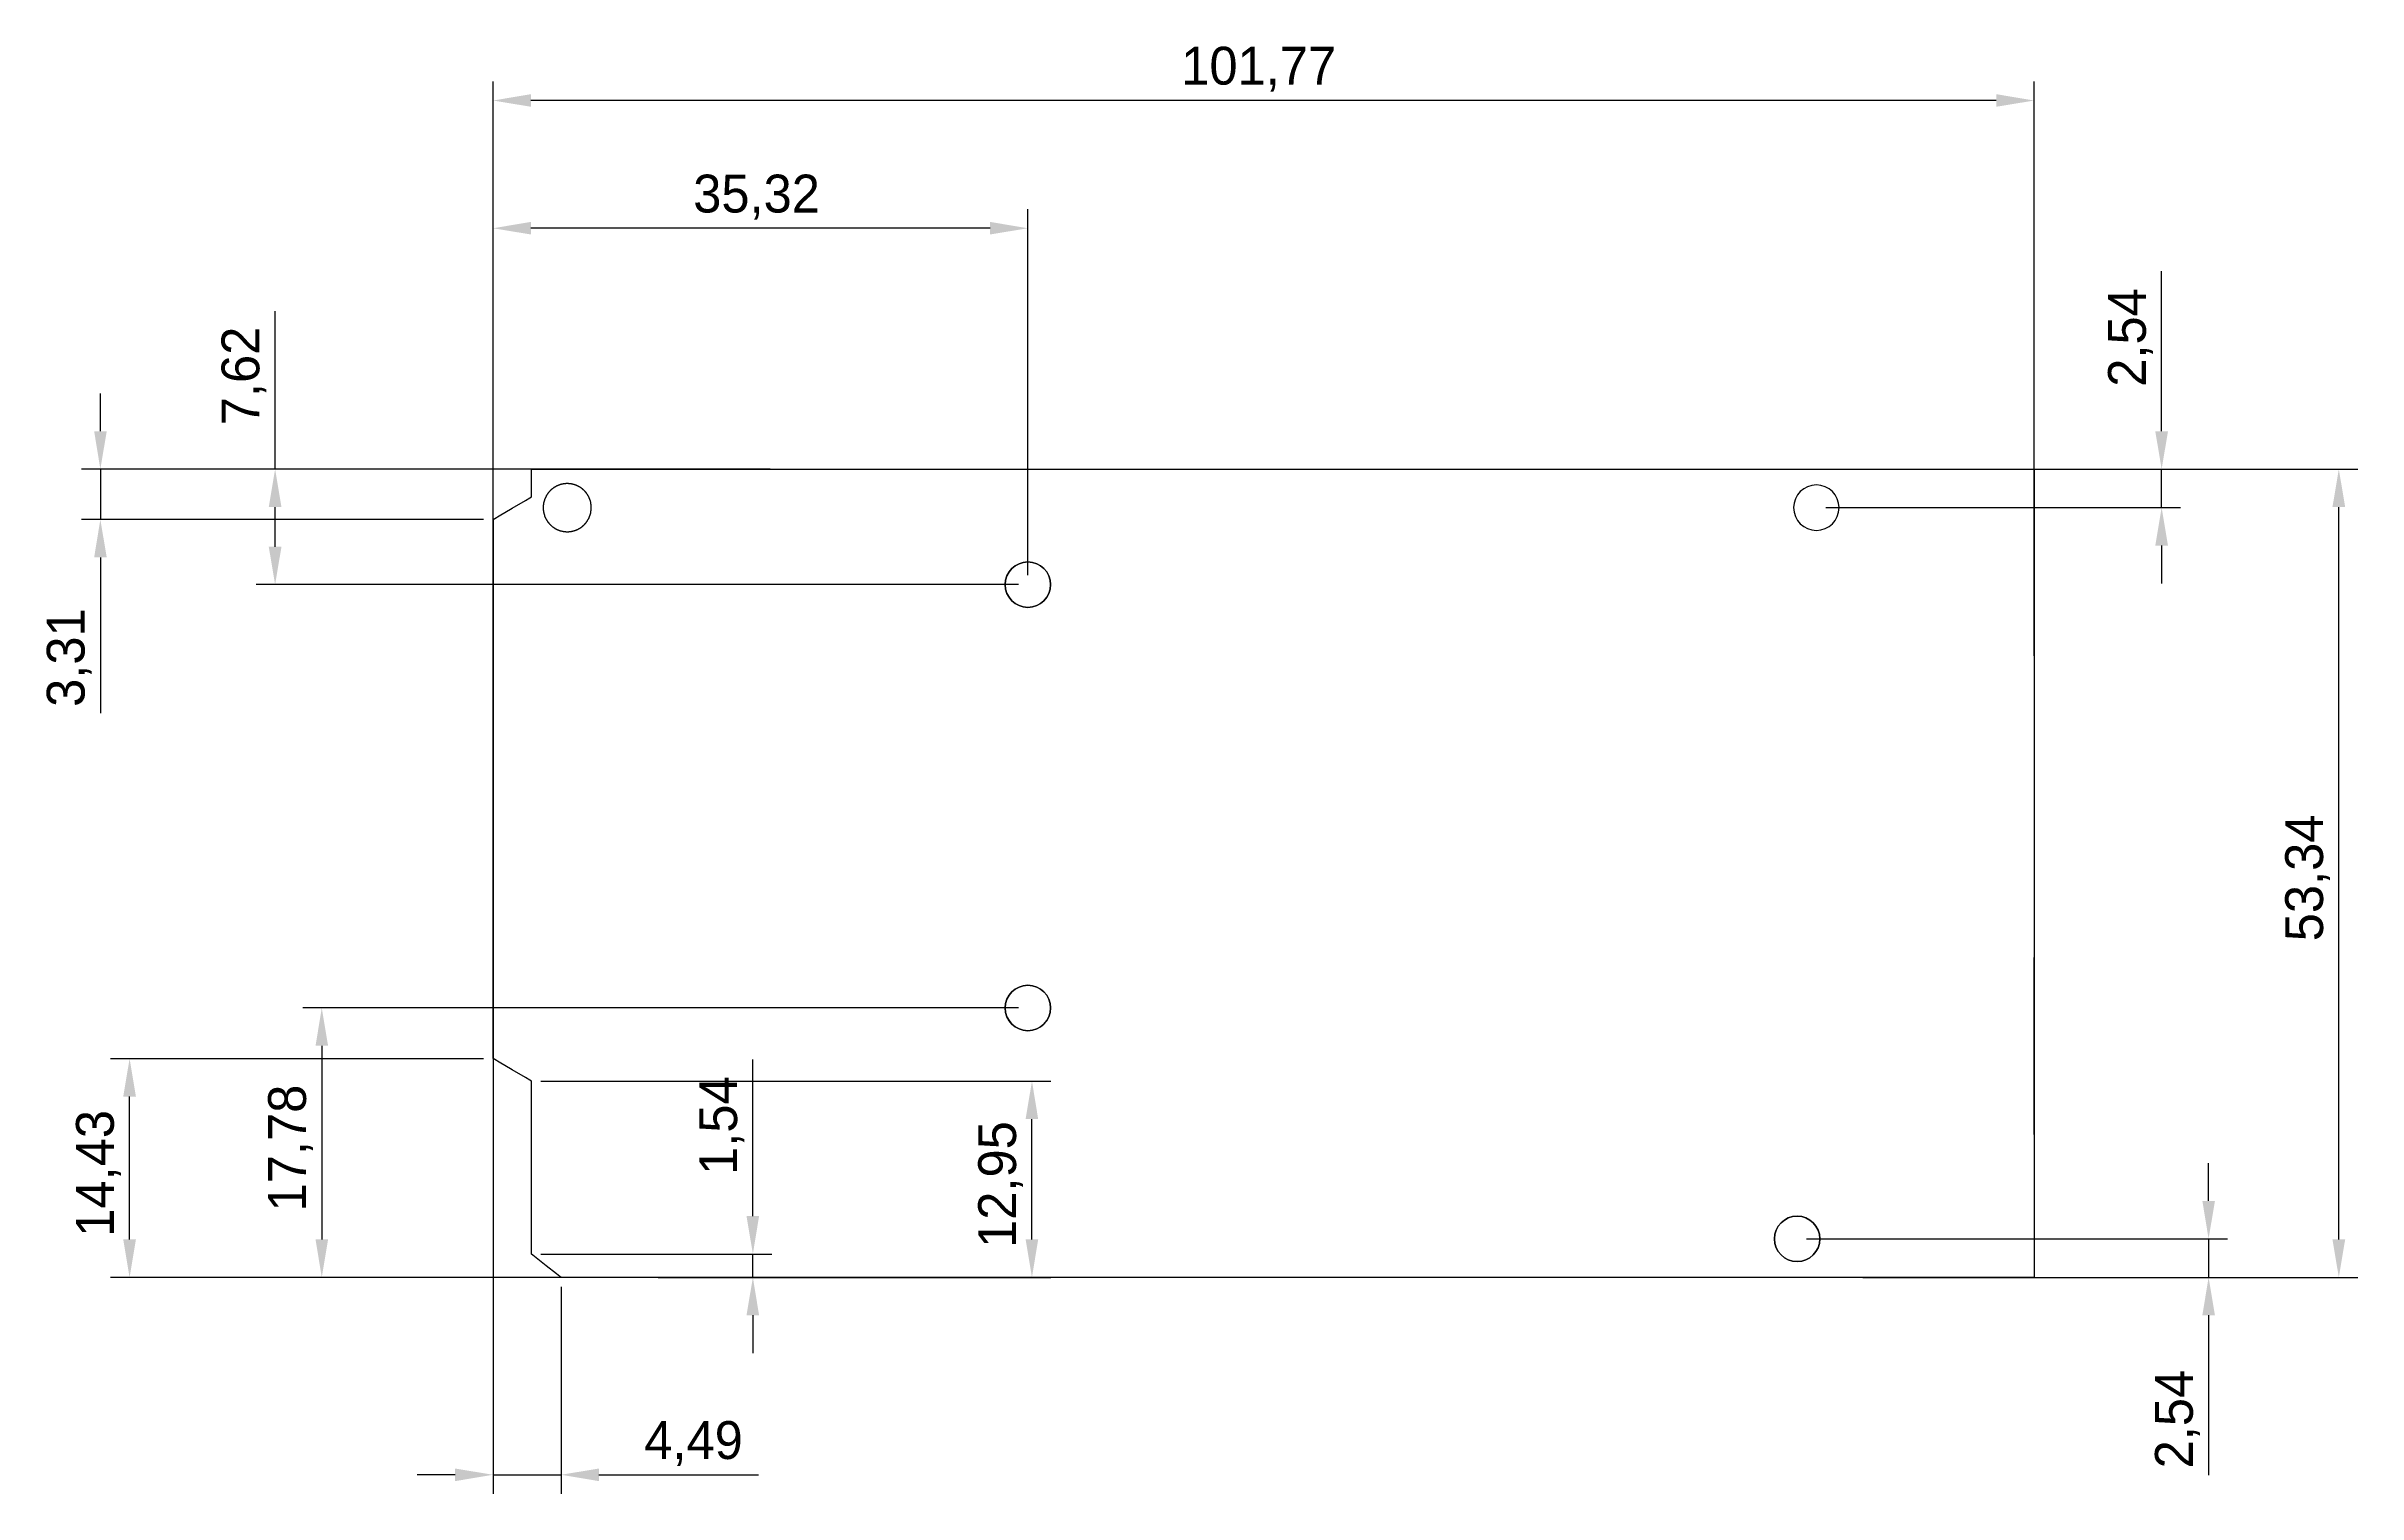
# Model space of a CAD drawing. Extents: x 1149 to 2391, y 365 to 532.
# Drawn here: x 1568.6 to 1721.2, y 436.7 to 532.3 of the extents above; entities that cross this region are included whole.
import ezdxf

# ---------------------------------------------------------------- set-up
doc = ezdxf.new("R2010")
doc.units = 0
doc.layers.get('0').update_dxf_attribs({"linetype": 'CONTINUOUS'})
doc.layers.get('DEFPOINTS').update_dxf_attribs({"linetype": 'CONTINUOUS'})
doc.dimstyles.get("Standard").update_dxf_attribs({"dimtxt": 0.18, "dimasz": 0.18, "dimexe": 0.18, "dimexo": 0.0625, "dimgap": 0.09, "dimtad": 0, "dimtih": 1, "dimtoh": 1, "dimzin": 0, "dimcen": 0.09, "dimazin": 3, "dimtfac": 1, "dimtofl": 0, "dimtmove": 0, "dimatfit": 3})

# ---------------------------------------------------------------- blocks, each defined once
blk = doc.blocks.new('*U30')
for start, end in [(0, 180), (180, 0)]:
    blk.add_arc((1685.48, 501.83), 1.5, start, end)
blk = doc.blocks.new('*U31')
for start, end in [(0, 180), (180, 0)]:
    blk.add_arc((1684.21, 453.57), 1.5, start, end)
blk = doc.blocks.new('*U32')
for start, end in [(0, 180), (180, 0)]:
    blk.add_arc((1633.41, 468.81), 1.5, start, end)
blk = doc.blocks.new('*U33')
for start, end in [(0, 180), (180, 0)]:
    blk.add_arc((1633.41, 496.75), 1.5, start, end)
blk = doc.blocks.new('*U34')
for start, end in [(0, 180), (180, 0)]:
    blk.add_arc((1633.41, 496.75), 1.5, start, end)
blk = doc.blocks.new('*U35')
for start, end in [(0, 180), (180, 0)]:
    blk.add_arc((1633.41, 468.81), 1.5, start, end)
blk = doc.blocks.new('*U36')
for start, end in [(0, 180), (180, 0)]:
    blk.add_arc((1685.48, 501.83), 1.5, start, end)
blk = doc.blocks.new('*U37')
for start, end in [(0, 180), (180, 0)]:
    blk.add_arc((1684.21, 453.57), 1.5, start, end)
blk = doc.blocks.new('*U3')
at = {"color": 0}
blk.add_text('53,34', height=2.5, rotation=90, dxfattribs=at).set_placement((1718.94, 473.21))
blk = doc.blocks.new('*D2')
at = {"color": 0}
for p, q in [((1700.48, 504.37), (1721.23, 504.37)), ((1719.98, 453.53), (1719.98, 501.87)), ((1700.48, 451.03), (1721.23, 451.03))]:
    blk.add_line(p, q, dxfattribs=at)
for points in [[(1719.56, 501.87), (1720.4, 501.87), (1719.98, 504.37)], [(1719.56, 453.53), (1720.4, 453.53), (1719.98, 451.03)]]:
    blk.add_solid(points, dxfattribs=at)
at = {"layer": 'DEFPOINTS', "color": 0}
for p in [(1699.86, 504.37), (1719.98, 504.37), (1699.86, 451.03)]:
    blk.add_point(p, dxfattribs=at)
blk.add_blockref('*U3', (0, 0))
blk = doc.blocks.new('*U5')
at = {"color": 0}
blk.add_text('101,77', height=2.5, dxfattribs=at).set_placement((1643.54, 529.75))
blk = doc.blocks.new('*D4')
at = {"color": 0}
for p, q in [((1598.09, 487.17), (1598.09, 529.95)), ((1699.86, 497.2), (1699.86, 529.95)), ((1697.36, 528.7), (1600.59, 528.7))]:
    blk.add_line(p, q, dxfattribs=at)
for points in [[(1600.59, 529.12), (1600.59, 528.29), (1598.09, 528.7)], [(1697.36, 529.12), (1697.36, 528.29), (1699.86, 528.7)]]:
    blk.add_solid(points, dxfattribs=at)
at = {"layer": 'DEFPOINTS', "color": 0}
for p in [(1598.09, 528.7), (1699.86, 496.57), (1598.09, 486.55)]:
    blk.add_point(p, dxfattribs=at)
blk.add_blockref('*U5', (0, 0))
blk = doc.blocks.new('*U7')
at = {"color": 0}
blk.add_text('35,32', height=2.5, dxfattribs=at).set_placement((1611.31, 521.31))
blk = doc.blocks.new('*D6')
at = {"color": 0}
for p, q in [((1598.09, 494.96), (1598.09, 521.52)), ((1633.41, 497.38), (1633.41, 521.52)), ((1630.91, 520.27), (1600.59, 520.27))]:
    blk.add_line(p, q, dxfattribs=at)
for points in [[(1600.59, 520.69), (1600.59, 519.86), (1598.09, 520.27)], [(1630.91, 520.69), (1630.91, 519.86), (1633.41, 520.27)]]:
    blk.add_solid(points, dxfattribs=at)
at = {"layer": 'DEFPOINTS', "color": 0}
for p in [(1598.09, 520.27), (1633.41, 496.75), (1598.09, 494.33)]:
    blk.add_point(p, dxfattribs=at)
blk.add_blockref('*U7', (0, 0))
blk = doc.blocks.new('*U9')
at = {"color": 0}
blk.add_text('7,62', height=2.5, rotation=90, dxfattribs=at).set_placement((1582.66, 507.27))
blk = doc.blocks.new('*D8')
at = {"color": 0}
for p, q in [((1583.7, 504.37), (1583.7, 514.79)), ((1616.4, 504.37), (1582.45, 504.37)), ((1583.7, 499.25), (1583.7, 501.87)), ((1632.79, 496.75), (1582.45, 496.75))]:
    blk.add_line(p, q, dxfattribs=at)
for points in [[(1583.28, 501.87), (1584.12, 501.87), (1583.7, 504.37)], [(1583.28, 499.25), (1584.12, 499.25), (1583.7, 496.75)]]:
    blk.add_solid(points, dxfattribs=at)
at = {"layer": 'DEFPOINTS', "color": 0}
for p in [(1583.7, 504.37), (1617.02, 504.37), (1633.41, 496.75)]:
    blk.add_point(p, dxfattribs=at)
blk.add_blockref('*U9', (0, 0))
blk = doc.blocks.new('*U11')
at = {"color": 0}
blk.add_text('17,78', height=2.5, rotation=90, dxfattribs=at).set_placement((1585.74, 455.38))
blk = doc.blocks.new('*D10')
at = {"color": 0}
for p, q in [((1632.79, 468.81), (1585.53, 468.81)), ((1586.78, 466.31), (1586.78, 453.53)), ((1632.79, 451.03), (1585.53, 451.03))]:
    blk.add_line(p, q, dxfattribs=at)
for points in [[(1586.37, 466.31), (1587.2, 466.31), (1586.78, 468.81)], [(1586.37, 453.53), (1587.2, 453.53), (1586.78, 451.03)]]:
    blk.add_solid(points, dxfattribs=at)
at = {"layer": 'DEFPOINTS', "color": 0}
for p in [(1633.41, 468.81), (1586.78, 451.03), (1633.41, 451.03)]:
    blk.add_point(p, dxfattribs=at)
blk.add_blockref('*U11', (0, 0))
blk = doc.blocks.new('*U13')
at = {"color": 0}
blk.add_text('2,54', height=2.5, rotation=90, dxfattribs=at).set_placement((1707.24, 509.81))
blk = doc.blocks.new('*D12')
at = {"color": 0}
for p, q in [((1708.28, 506.87), (1708.28, 517.43)), ((1685.83, 504.37), (1709.53, 504.37)), ((1708.28, 501.83), (1708.28, 504.37)), ((1686.1, 501.83), (1709.53, 501.83)), ((1708.28, 499.33), (1708.28, 496.83))]:
    blk.add_line(p, q, dxfattribs=at)
for points in [[(1707.86, 506.87), (1708.7, 506.87), (1708.28, 504.37)], [(1707.86, 499.33), (1708.7, 499.33), (1708.28, 501.83)]]:
    blk.add_solid(points, dxfattribs=at)
at = {"layer": 'DEFPOINTS', "color": 0}
for p in [(1685.21, 504.37), (1708.28, 504.37), (1685.48, 501.83)]:
    blk.add_point(p, dxfattribs=at)
blk.add_blockref('*U13', (0, 0))
blk = doc.blocks.new('*U15')
at = {"color": 0}
blk.add_text('2,54', height=2.5, rotation=90, dxfattribs=at).set_placement((1710.34, 438.42))
blk = doc.blocks.new('*D14')
at = {"color": 0}
for p, q in [((1711.38, 456.07), (1711.38, 458.57)), ((1684.83, 453.57), (1712.63, 453.57)), ((1711.38, 453.57), (1711.38, 451.03)), ((1688.55, 451.03), (1712.63, 451.03)), ((1711.38, 448.53), (1711.38, 437.97))]:
    blk.add_line(p, q, dxfattribs=at)
for points in [[(1710.97, 456.07), (1711.8, 456.07), (1711.38, 453.57)], [(1710.97, 448.53), (1711.8, 448.53), (1711.38, 451.03)]]:
    blk.add_solid(points, dxfattribs=at)
at = {"layer": 'DEFPOINTS', "color": 0}
for p in [(1684.21, 453.57), (1687.93, 451.03), (1711.38, 451.03)]:
    blk.add_point(p, dxfattribs=at)
blk.add_blockref('*U15', (0, 0))
blk = doc.blocks.new('*U17')
at = {"color": 0}
blk.add_text('14,43', height=2.5, rotation=90, dxfattribs=at).set_placement((1573.05, 453.71))
blk = doc.blocks.new('*D16')
at = {"color": 0}
for p, q in [((1597.46, 465.46), (1572.84, 465.46)), ((1574.09, 453.53), (1574.09, 462.96)), ((1612.37, 451.03), (1572.84, 451.03))]:
    blk.add_line(p, q, dxfattribs=at)
for points in [[(1573.67, 462.96), (1574.51, 462.96), (1574.09, 465.46)], [(1573.67, 453.53), (1574.51, 453.53), (1574.09, 451.03)]]:
    blk.add_solid(points, dxfattribs=at)
at = {"layer": 'DEFPOINTS', "color": 0}
for p in [(1574.09, 465.46), (1598.09, 465.46), (1612.99, 451.03)]:
    blk.add_point(p, dxfattribs=at)
blk.add_blockref('*U17', (0, 0))
blk = doc.blocks.new('*U19')
at = {"color": 0}
blk.add_text('1,54', height=2.5, rotation=90, dxfattribs=at).set_placement((1614.21, 457.79))
blk = doc.blocks.new('*D18')
at = {"color": 0}
for p, q in [((1615.25, 455.07), (1615.25, 465.4)), ((1601.25, 452.57), (1616.5, 452.57)), ((1615.25, 451.03), (1615.25, 452.57)), ((1610.2, 451.03), (1616.5, 451.03)), ((1615.25, 448.53), (1615.25, 446.03))]:
    blk.add_line(p, q, dxfattribs=at)
for points in [[(1614.83, 455.07), (1615.66, 455.07), (1615.25, 452.57)], [(1614.83, 448.53), (1615.66, 448.53), (1615.25, 451.03)]]:
    blk.add_solid(points, dxfattribs=at)
at = {"layer": 'DEFPOINTS', "color": 0}
for p in [(1600.63, 452.57), (1615.25, 452.57), (1609.58, 451.03)]:
    blk.add_point(p, dxfattribs=at)
blk.add_blockref('*U19', (0, 0))
blk = doc.blocks.new('*U21')
at = {"color": 0}
blk.add_text('12,95', height=2.5, rotation=90, dxfattribs=at).set_placement((1632.63, 452.97))
blk = doc.blocks.new('*D20')
at = {"color": 0}
for p, q in [((1601.25, 463.98), (1634.93, 463.98)), ((1633.68, 453.53), (1633.68, 461.48)), ((1609, 451.03), (1634.93, 451.03))]:
    blk.add_line(p, q, dxfattribs=at)
for points in [[(1633.26, 461.48), (1634.09, 461.48), (1633.68, 463.98)], [(1633.26, 453.53), (1634.09, 453.53), (1633.68, 451.03)]]:
    blk.add_solid(points, dxfattribs=at)
at = {"layer": 'DEFPOINTS', "color": 0}
for p in [(1600.63, 463.98), (1633.68, 463.98), (1608.38, 451.03)]:
    blk.add_point(p, dxfattribs=at)
blk.add_blockref('*U21', (0, 0))
blk = doc.blocks.new('*U23')
at = {"color": 0}
blk.add_text('3,31', height=2.5, rotation=90, dxfattribs=at).set_placement((1571.12, 488.68))
blk = doc.blocks.new('*D22')
at = {"color": 0}
for p, q in [((1572.16, 506.87), (1572.16, 509.37)), ((1597.46, 504.37), (1570.91, 504.37)), ((1572.16, 504.37), (1572.16, 501.05)), ((1597.46, 501.05), (1570.91, 501.05)), ((1572.16, 498.55), (1572.16, 488.26))]:
    blk.add_line(p, q, dxfattribs=at)
for points in [[(1571.75, 506.87), (1572.58, 506.87), (1572.16, 504.37)], [(1571.75, 498.55), (1572.58, 498.55), (1572.16, 501.05)]]:
    blk.add_solid(points, dxfattribs=at)
at = {"layer": 'DEFPOINTS', "color": 0}
for p in [(1598.09, 504.37), (1572.16, 501.05), (1598.09, 501.05)]:
    blk.add_point(p, dxfattribs=at)
blk.add_blockref('*U23', (0, 0))
blk = doc.blocks.new('*U25')
at = {"color": 0}
blk.add_text('4,49', height=2.5, dxfattribs=at).set_placement((1608.08, 439.04))
blk = doc.blocks.new('*D24')
at = {"color": 0}
for p, q in [((1598.09, 488.38), (1598.09, 436.75)), ((1602.58, 450.4), (1602.58, 436.75)), ((1595.59, 438), (1593.09, 438)), ((1598.09, 438), (1602.58, 438)), ((1605.08, 438), (1615.62, 438))]:
    blk.add_line(p, q, dxfattribs=at)
for points in [[(1595.59, 438.41), (1595.59, 437.58), (1598.09, 438)], [(1605.08, 438.41), (1605.08, 437.58), (1602.58, 438)]]:
    blk.add_solid(points, dxfattribs=at)
at = {"layer": 'DEFPOINTS', "color": 0}
for p in [(1598.09, 489.01), (1602.58, 451.03), (1602.58, 438)]:
    blk.add_point(p, dxfattribs=at)
blk.add_blockref('*U25', (0, 0))

msp = doc.modelspace()

# ---------------------------------------------------------------- linework, layer by layer
for points in [[(1600.629, 504.369), (1600.647, 504.369), (1600.701, 504.369), (1600.79, 504.369), (1600.914, 504.369), (1601.072, 504.369), (1601.263, 504.369), (1601.487, 504.369), (1601.744, 504.369), (1602.032, 504.369), (1602.351, 504.369), (1602.702, 504.369), (1603.082, 504.369), (1603.492, 504.369), (1603.931, 504.369), (1604.398, 504.369), (1604.893, 504.369), (1605.415, 504.369), (1605.964, 504.369), (1606.539, 504.369), (1607.14, 504.369), (1607.765, 504.369), (1608.415, 504.369), (1609.089, 504.369), (1609.786, 504.369), (1610.506, 504.369), (1611.248, 504.369), (1612.012, 504.369), (1612.796, 504.369), (1613.601, 504.369), (1614.426, 504.369), (1616.133, 504.369), (1617.913, 504.369), (1619.761, 504.369), (1621.673, 504.369), (1623.643, 504.369), (1625.668, 504.369), (1627.743, 504.369), (1629.864, 504.369), (1632.025, 504.369), (1634.223, 504.369), (1636.452, 504.369), (1638.709, 504.369), (1640.988, 504.369), (1645.597, 504.369), (1650.242, 504.369), (1654.888, 504.369), (1659.497, 504.369), (1661.776, 504.369), (1664.033, 504.369), (1666.262, 504.369), (1668.46, 504.369), (1670.621, 504.369), (1672.742, 504.369), (1674.817, 504.369), (1676.842, 504.369), (1678.812, 504.369), (1680.724, 504.369), (1682.572, 504.369), (1684.352, 504.369), (1686.059, 504.369), (1686.884, 504.369), (1687.689, 504.369), (1688.473, 504.369), (1689.237, 504.369), (1689.979, 504.369), (1690.699, 504.369), (1691.396, 504.369), (1692.07, 504.369), (1692.72, 504.369), (1693.345, 504.369), (1693.946, 504.369), (1694.521, 504.369), (1695.07, 504.369), (1695.592, 504.369), (1696.087, 504.369), (1696.554, 504.369), (1696.993, 504.369), (1697.403, 504.369), (1697.783, 504.369), (1698.133, 504.369), (1698.453, 504.369), (1698.741, 504.369), (1698.998, 504.369), (1699.222, 504.369), (1699.413, 504.369), (1699.571, 504.369), (1699.695, 504.369), (1699.784, 504.369), (1699.838, 504.369), (1699.856, 504.369), (1699.856, 504.228), (1699.856, 503.854), (1699.856, 502.718), (1699.856, 501.583), (1699.856, 501.209), (1699.856, 501.067)], [(1600.629, 502.536), (1600.629, 502.822), (1600.629, 503.452), (1600.629, 504.083), (1600.629, 504.369)], [(1598.09, 501.055), (1598.199, 501.118), (1598.487, 501.286), (1599.36, 501.795), (1600.233, 502.304), (1600.52, 502.472), (1600.629, 502.536)], [(1699.856, 492.051), (1699.856, 501.067), (1699.856, 492.075), (1699.856, 492.061), (1699.856, 492.018), (1699.856, 491.948), (1699.856, 491.852), (1699.856, 491.729), (1699.856, 491.583), (1699.856, 491.412), (1699.856, 491.219), (1699.856, 491.004), (1699.856, 490.767), (1699.856, 490.511), (1699.856, 490.235), (1699.856, 489.942), (1699.856, 489.631), (1699.856, 488.96), (1699.856, 488.231), (1699.856, 487.451), (1699.856, 486.627), (1699.856, 485.767), (1699.856, 484.877), (1699.856, 483.966), (1699.856, 482.106), (1699.856, 480.247), (1699.856, 479.335), (1699.856, 478.446), (1699.856, 477.585), (1699.856, 476.761), (1699.856, 475.981), (1699.856, 475.252), (1699.856, 474.582), (1699.856, 474.271), (1699.856, 473.977), (1699.856, 473.701), (1699.856, 473.445), (1699.856, 473.209), (1699.856, 472.994), (1699.856, 472.8), (1699.856, 472.63), (1699.856, 472.483), (1699.856, 472.361), (1699.856, 472.264), (1699.856, 472.194), (1699.856, 472.151), (1699.856, 472.137)], [(1699.856, 460.453), (1699.856, 472.137), (1699.856, 460.478), (1699.856, 460.451), (1699.856, 460.372), (1699.856, 460.245), (1699.856, 460.072), (1699.856, 459.858), (1699.856, 459.606), (1699.856, 459.002), (1699.856, 458.287), (1699.856, 457.489), (1699.856, 455.754), (1699.856, 454.019), (1699.856, 453.221), (1699.856, 452.506), (1699.856, 451.901), (1699.856, 451.649), (1699.856, 451.436), (1699.856, 451.263), (1699.856, 451.136), (1699.856, 451.057), (1699.856, 451.029)], [(1600.629, 452.553), (1600.629, 452.586), (1600.629, 452.682), (1600.629, 452.836), (1600.629, 453.045), (1600.629, 453.303), (1600.629, 453.608), (1600.629, 453.955), (1600.629, 454.339), (1600.629, 454.757), (1600.629, 455.205), (1600.629, 456.17), (1600.629, 457.203), (1600.629, 458.268), (1600.629, 459.334), (1600.629, 460.367), (1600.629, 461.332), (1600.629, 461.78), (1600.629, 462.198), (1600.629, 462.582), (1600.629, 462.929), (1600.629, 463.234), (1600.629, 463.492), (1600.629, 463.701), (1600.629, 463.855), (1600.629, 463.951), (1600.629, 463.983), (1600.52, 464.047), (1600.232, 464.215), (1599.359, 464.724), (1598.486, 465.233), (1598.199, 465.4), (1598.09, 465.464)], [(1602.581, 451.029), (1602.498, 451.095), (1602.276, 451.268), (1601.605, 451.791), (1600.934, 452.315), (1600.713, 452.488), (1600.629, 452.553)], [(1699.856, 451.029), (1699.838, 451.029), (1699.785, 451.029), (1699.698, 451.029), (1699.577, 451.029), (1699.422, 451.029), (1699.235, 451.029), (1699.015, 451.029), (1698.763, 451.029), (1698.481, 451.029), (1698.167, 451.029), (1697.824, 451.029), (1697.451, 451.029), (1697.049, 451.029), (1696.619, 451.029), (1696.161, 451.029), (1695.676, 451.029), (1695.164, 451.029), (1694.626, 451.029), (1694.062, 451.029), (1693.473, 451.029), (1692.86, 451.029), (1692.223, 451.029), (1691.562, 451.029), (1690.879, 451.029), (1690.173, 451.029), (1689.446, 451.029), (1688.697, 451.029), (1687.928, 451.029), (1687.139, 451.029), (1686.33, 451.029), (1684.657, 451.029), (1682.912, 451.029), (1681.1, 451.029), (1679.226, 451.029), (1677.295, 451.029), (1675.309, 451.029), (1673.275, 451.029), (1671.196, 451.029), (1669.078, 451.029), (1666.923, 451.029), (1664.738, 451.029), (1662.525, 451.029), (1660.291, 451.029), (1655.772, 451.029), (1651.219, 451.029), (1646.665, 451.029), (1642.147, 451.029), (1639.912, 451.029), (1637.7, 451.029), (1635.514, 451.029), (1633.36, 451.029), (1631.241, 451.029), (1629.162, 451.029), (1627.128, 451.029), (1625.143, 451.029), (1623.211, 451.029), (1621.337, 451.029), (1619.525, 451.029), (1617.781, 451.029), (1616.107, 451.029), (1615.298, 451.029), (1614.509, 451.029), (1613.74, 451.029), (1612.992, 451.029), (1612.264, 451.029), (1611.558, 451.029), (1610.875, 451.029), (1610.214, 451.029), (1609.577, 451.029), (1608.964, 451.029), (1608.375, 451.029), (1607.811, 451.029), (1607.273, 451.029), (1606.761, 451.029), (1606.276, 451.029), (1605.818, 451.029), (1605.388, 451.029), (1604.986, 451.029), (1604.613, 451.029), (1604.27, 451.029), (1603.957, 451.029), (1603.674, 451.029), (1603.422, 451.029), (1603.203, 451.029), (1603.015, 451.029), (1602.861, 451.029), (1602.739, 451.029), (1602.652, 451.029), (1602.599, 451.029), (1602.582, 451.029)]]:
    msp.add_lwpolyline(points)
msp.add_lwpolyline([(1598.09, 501.055), (1598.09, 465.464)], close=True)
msp.add_polyline3d([(1604.58, 501.829, 0), (1604.58, 501.855, 0), (1604.58, 501.881, 0), (1604.58, 501.906, 0), (1604.58, 501.932, 0), (1604.57, 501.957, 0), (1604.57, 501.982, 0), (1604.57, 502.007, 0), (1604.57, 502.032, 0), (1604.56, 502.057, 0), (1604.56, 502.081, 0), (1604.56, 502.106, 0), (1604.55, 502.13, 0), (1604.55, 502.155, 0), (1604.54, 502.179, 0), (1604.54, 502.203, 0), (1604.53, 502.227, 0), (1604.52, 502.251, 0), (1604.52, 502.274, 0), (1604.51, 502.298, 0), (1604.5, 502.321, 0), (1604.49, 502.344, 0), (1604.49, 502.367, 0), (1604.48, 502.39, 0), (1604.47, 502.413, 0), (1604.46, 502.435, 0), (1604.45, 502.457, 0), (1604.44, 502.479, 0), (1604.43, 502.501, 0), (1604.42, 502.523, 0), (1604.41, 502.545, 0), (1604.4, 502.566, 0), (1604.39, 502.587, 0), (1604.38, 502.608, 0), (1604.36, 502.629, 0), (1604.35, 502.65, 0), (1604.34, 502.67, 0), (1604.33, 502.69, 0), (1604.31, 502.711, 0), (1604.3, 502.73, 0), (1604.29, 502.75, 0), (1604.27, 502.769, 0), (1604.26, 502.788, 0), (1604.24, 502.807, 0), (1604.23, 502.826, 0), (1604.21, 502.844, 0), (1604.2, 502.863, 0), (1604.18, 502.881, 0), (1604.17, 502.898, 0), (1604.15, 502.916, 0), (1604.13, 502.933, 0), (1604.12, 502.95, 0), (1604.1, 502.967, 0), (1604.08, 502.983, 0), (1604.06, 503, 0), (1604.05, 503.016, 0), (1604.03, 503.031, 0), (1604.01, 503.047, 0), (1603.99, 503.062, 0), (1603.97, 503.077, 0), (1603.95, 503.092, 0), (1603.94, 503.106, 0), (1603.92, 503.12, 0), (1603.9, 503.134, 0), (1603.88, 503.147, 0), (1603.86, 503.161, 0), (1603.84, 503.174, 0), (1603.82, 503.186, 0), (1603.8, 503.199, 0), (1603.77, 503.211, 0), (1603.75, 503.222, 0), (1603.73, 503.234, 0), (1603.71, 503.245, 0), (1603.69, 503.256, 0), (1603.67, 503.266, 0), (1603.65, 503.276, 0), (1603.62, 503.286, 0), (1603.6, 503.295, 0), (1603.58, 503.305, 0), (1603.56, 503.313, 0), (1603.53, 503.322, 0), (1603.51, 503.33, 0), (1603.49, 503.338, 0), (1603.46, 503.345, 0), (1603.44, 503.352, 0), (1603.42, 503.359, 0), (1603.39, 503.365, 0), (1603.37, 503.372, 0), (1603.35, 503.377, 0), (1603.32, 503.383, 0), (1603.3, 503.387, 0), (1603.27, 503.392, 0), (1603.25, 503.396, 0), (1603.22, 503.4, 0), (1603.2, 503.403, 0), (1603.17, 503.407, 0), (1603.15, 503.409, 0), (1603.12, 503.411, 0), (1603.1, 503.413, 0), (1603.07, 503.415, 0), (1603.05, 503.416, 0), (1603.02, 503.417, 0), (1603, 503.417, 0), (1602.97, 503.417, 0), (1602.95, 503.416, 0), (1602.92, 503.415, 0), (1602.89, 503.414, 0), (1602.87, 503.412, 0), (1602.84, 503.41, 0), (1602.82, 503.408, 0), (1602.79, 503.405, 0), (1602.77, 503.401, 0), (1602.74, 503.398, 0), (1602.72, 503.394, 0), (1602.7, 503.389, 0), (1602.67, 503.385, 0), (1602.65, 503.379, 0), (1602.62, 503.374, 0), (1602.6, 503.368, 0), (1602.58, 503.362, 0), (1602.55, 503.355, 0), (1602.53, 503.348, 0), (1602.5, 503.341, 0), (1602.48, 503.333, 0), (1602.46, 503.325, 0), (1602.44, 503.317, 0), (1602.41, 503.308, 0), (1602.39, 503.299, 0), (1602.37, 503.29, 0), (1602.35, 503.28, 0), (1602.32, 503.27, 0), (1602.3, 503.26, 0), (1602.28, 503.249, 0), (1602.26, 503.238, 0), (1602.24, 503.227, 0), (1602.22, 503.215, 0), (1602.2, 503.203, 0), (1602.18, 503.191, 0), (1602.15, 503.179, 0), (1602.13, 503.166, 0), (1602.11, 503.153, 0), (1602.09, 503.139, 0), (1602.08, 503.126, 0), (1602.06, 503.112, 0), (1602.04, 503.097, 0), (1602.02, 503.083, 0), (1602, 503.068, 0), (1601.98, 503.053, 0), (1601.96, 503.038, 0), (1601.94, 503.022, 0), (1601.93, 503.006, 0), (1601.91, 502.99, 0), (1601.89, 502.974, 0), (1601.87, 502.957, 0), (1601.86, 502.94, 0), (1601.84, 502.923, 0), (1601.82, 502.905, 0), (1601.81, 502.888, 0), (1601.79, 502.87, 0), (1601.78, 502.852, 0), (1601.76, 502.833, 0), (1601.75, 502.815, 0), (1601.73, 502.796, 0), (1601.72, 502.777, 0), (1601.7, 502.758, 0), (1601.69, 502.738, 0), (1601.68, 502.718, 0), (1601.66, 502.699, 0), (1601.65, 502.678, 0), (1601.64, 502.658, 0), (1601.63, 502.638, 0), (1601.61, 502.617, 0), (1601.6, 502.596, 0), (1601.59, 502.575, 0), (1601.58, 502.553, 0), (1601.57, 502.532, 0), (1601.56, 502.51, 0), (1601.55, 502.488, 0), (1601.54, 502.466, 0), (1601.53, 502.444, 0), (1601.52, 502.422, 0), (1601.51, 502.399, 0), (1601.5, 502.376, 0), (1601.49, 502.353, 0), (1601.48, 502.33, 0), (1601.48, 502.307, 0), (1601.47, 502.284, 0), (1601.46, 502.26, 0), (1601.46, 502.236, 0), (1601.45, 502.213, 0), (1601.45, 502.189, 0), (1601.44, 502.164, 0), (1601.43, 502.14, 0), (1601.43, 502.116, 0), (1601.43, 502.091, 0), (1601.42, 502.067, 0), (1601.42, 502.042, 0), (1601.42, 502.017, 0), (1601.41, 501.992, 0), (1601.41, 501.967, 0), (1601.41, 501.942, 0), (1601.41, 501.916, 0), (1601.41, 501.891, 0), (1601.4, 501.865, 0), (1601.4, 501.84, 0), (1601.4, 501.814, 0), (1601.4, 501.788, 0), (1601.41, 501.763, 0), (1601.41, 501.737, 0), (1601.41, 501.712, 0), (1601.41, 501.687, 0), (1601.41, 501.662, 0), (1601.42, 501.637, 0), (1601.42, 501.612, 0), (1601.42, 501.587, 0), (1601.43, 501.563, 0), (1601.43, 501.538, 0), (1601.44, 501.514, 0), (1601.44, 501.49, 0), (1601.45, 501.465, 0), (1601.45, 501.442, 0), (1601.46, 501.418, 0), (1601.46, 501.394, 0), (1601.47, 501.371, 0), (1601.48, 501.347, 0), (1601.49, 501.324, 0), (1601.49, 501.301, 0), (1601.5, 501.278, 0), (1601.51, 501.255, 0), (1601.52, 501.233, 0), (1601.53, 501.21, 0), (1601.54, 501.188, 0), (1601.55, 501.166, 0), (1601.56, 501.144, 0), (1601.57, 501.123, 0), (1601.58, 501.101, 0), (1601.59, 501.08, 0), (1601.6, 501.059, 0), (1601.62, 501.038, 0), (1601.63, 501.017, 0), (1601.64, 500.997, 0), (1601.65, 500.976, 0), (1601.67, 500.956, 0), (1601.68, 500.936, 0), (1601.69, 500.917, 0), (1601.71, 500.897, 0), (1601.72, 500.878, 0), (1601.74, 500.859, 0), (1601.75, 500.84, 0), (1601.77, 500.822, 0), (1601.78, 500.803, 0), (1601.8, 500.785, 0), (1601.81, 500.767, 0), (1601.83, 500.75, 0), (1601.84, 500.733, 0), (1601.86, 500.715, 0), (1601.88, 500.699, 0), (1601.89, 500.682, 0), (1601.91, 500.666, 0), (1601.93, 500.649, 0), (1601.95, 500.634, 0), (1601.97, 500.618, 0), (1601.98, 500.603, 0), (1602, 500.588, 0), (1602.02, 500.573, 0), (1602.04, 500.558, 0), (1602.06, 500.544, 0), (1602.08, 500.53, 0), (1602.1, 500.517, 0), (1602.12, 500.503, 0), (1602.14, 500.49, 0), (1602.16, 500.478, 0), (1602.18, 500.465, 0), (1602.2, 500.453, 0), (1602.22, 500.441, 0), (1602.24, 500.43, 0), (1602.26, 500.418, 0), (1602.29, 500.408, 0), (1602.31, 500.397, 0), (1602.33, 500.387, 0), (1602.35, 500.377, 0), (1602.37, 500.367, 0), (1602.4, 500.358, 0), (1602.42, 500.349, 0), (1602.44, 500.34, 0), (1602.46, 500.332, 0), (1602.49, 500.324, 0), (1602.51, 500.316, 0), (1602.53, 500.309, 0), (1602.56, 500.302, 0), (1602.58, 500.296, 0), (1602.6, 500.29, 0), (1602.63, 500.284, 0), (1602.65, 500.278, 0), (1602.68, 500.273, 0), (1602.7, 500.269, 0), (1602.72, 500.264, 0), (1602.75, 500.26, 0), (1602.77, 500.257, 0), (1602.8, 500.253, 0), (1602.82, 500.251, 0), (1602.85, 500.248, 0), (1602.87, 500.246, 0), (1602.9, 500.245, 0), (1602.93, 500.243, 0), (1602.95, 500.242, 0), (1602.98, 500.242, 0), (1603, 500.242, 0), (1603.01, 500.242, 0), (1603.02, 500.242, 0), (1603.04, 500.242, 0), (1603.05, 500.243, 0), (1603.06, 500.243, 0), (1603.07, 500.244, 0), (1603.09, 500.245, 0), (1603.1, 500.245, 0), (1603.11, 500.246, 0), (1603.12, 500.247, 0), (1603.14, 500.248, 0), (1603.15, 500.25, 0), (1603.16, 500.251, 0), (1603.17, 500.252, 0), (1603.19, 500.254, 0), (1603.2, 500.255, 0), (1603.21, 500.257, 0), (1603.22, 500.259, 0), (1603.24, 500.261, 0), (1603.25, 500.263, 0), (1603.26, 500.265, 0), (1603.27, 500.267, 0), (1603.29, 500.269, 0), (1603.3, 500.271, 0), (1603.31, 500.274, 0), (1603.32, 500.276, 0), (1603.33, 500.279, 0), (1603.35, 500.282, 0), (1603.36, 500.284, 0), (1603.37, 500.287, 0), (1603.38, 500.29, 0), (1603.39, 500.293, 0), (1603.41, 500.296, 0), (1603.42, 500.3, 0), (1603.43, 500.303, 0), (1603.44, 500.306, 0), (1603.45, 500.31, 0), (1603.46, 500.314, 0), (1603.48, 500.317, 0), (1603.49, 500.321, 0), (1603.5, 500.325, 0), (1603.51, 500.329, 0), (1603.52, 500.333, 0), (1603.53, 500.337, 0), (1603.55, 500.341, 0), (1603.56, 500.345, 0), (1603.57, 500.35, 0), (1603.58, 500.354, 0), (1603.59, 500.359, 0), (1603.6, 500.363, 0), (1603.61, 500.368, 0), (1603.62, 500.373, 0), (1603.64, 500.378, 0), (1603.65, 500.383, 0), (1603.66, 500.388, 0), (1603.67, 500.393, 0), (1603.68, 500.398, 0), (1603.69, 500.403, 0), (1603.7, 500.409, 0), (1603.71, 500.414, 0), (1603.72, 500.42, 0), (1603.73, 500.425, 0), (1603.74, 500.431, 0), (1603.75, 500.437, 0), (1603.76, 500.442, 0), (1603.77, 500.448, 0), (1603.79, 500.454, 0), (1603.8, 500.46, 0), (1603.81, 500.466, 0), (1603.82, 500.473, 0), (1603.83, 500.479, 0), (1603.84, 500.485, 0), (1603.85, 500.492, 0), (1603.86, 500.498, 0), (1603.87, 500.505, 0), (1603.88, 500.511, 0), (1603.89, 500.518, 0), (1603.9, 500.525, 0), (1603.91, 500.532, 0), (1603.92, 500.539, 0), (1603.93, 500.546, 0), (1603.94, 500.553, 0), (1603.95, 500.56, 0), (1603.95, 500.567, 0), (1603.96, 500.574, 0), (1603.97, 500.582, 0), (1603.98, 500.589, 0), (1603.99, 500.597, 0), (1604, 500.604, 0), (1604.01, 500.612, 0), (1604.02, 500.62, 0), (1604.03, 500.627, 0), (1604.04, 500.635, 0), (1604.05, 500.643, 0), (1604.06, 500.651, 0), (1604.06, 500.659, 0), (1604.07, 500.667, 0), (1604.08, 500.675, 0), (1604.09, 500.684, 0), (1604.1, 500.692, 0), (1604.11, 500.7, 0), (1604.12, 500.709, 0), (1604.12, 500.717, 0), (1604.13, 500.726, 0), (1604.14, 500.734, 0), (1604.15, 500.743, 0), (1604.16, 500.752, 0), (1604.17, 500.76, 0), (1604.17, 500.769, 0), (1604.18, 500.778, 0), (1604.19, 500.787, 0), (1604.2, 500.796, 0), (1604.2, 500.805, 0), (1604.21, 500.814, 0), (1604.22, 500.824, 0), (1604.23, 500.833, 0), (1604.23, 500.842, 0), (1604.24, 500.852, 0), (1604.25, 500.861, 0), (1604.26, 500.87, 0), (1604.26, 500.88, 0), (1604.27, 500.89, 0), (1604.28, 500.899, 0), (1604.29, 500.909, 0), (1604.29, 500.919, 0), (1604.3, 500.929, 0), (1604.31, 500.938, 0), (1604.31, 500.948, 0), (1604.32, 500.958, 0), (1604.33, 500.968, 0), (1604.33, 500.978, 0), (1604.34, 500.989, 0), (1604.34, 500.999, 0), (1604.35, 501.009, 0), (1604.36, 501.019, 0), (1604.36, 501.03, 0), (1604.37, 501.04, 0), (1604.38, 501.05, 0), (1604.38, 501.061, 0), (1604.39, 501.071, 0), (1604.39, 501.082, 0), (1604.4, 501.093, 0), (1604.4, 501.103, 0), (1604.41, 501.114, 0), (1604.41, 501.125, 0), (1604.42, 501.136, 0), (1604.43, 501.147, 0), (1604.43, 501.157, 0), (1604.44, 501.168, 0), (1604.44, 501.179, 0), (1604.45, 501.19, 0), (1604.45, 501.202, 0), (1604.45, 501.213, 0), (1604.46, 501.224, 0), (1604.46, 501.235, 0), (1604.47, 501.246, 0), (1604.47, 501.258, 0), (1604.48, 501.269, 0), (1604.48, 501.28, 0), (1604.49, 501.292, 0), (1604.49, 501.303, 0), (1604.49, 501.315, 0), (1604.5, 501.326, 0), (1604.5, 501.338, 0), (1604.51, 501.35, 0), (1604.51, 501.361, 0), (1604.51, 501.373, 0), (1604.52, 501.385, 0), (1604.52, 501.396, 0), (1604.52, 501.408, 0), (1604.53, 501.42, 0), (1604.53, 501.432, 0), (1604.53, 501.444, 0), (1604.54, 501.456, 0), (1604.54, 501.468, 0), (1604.54, 501.48, 0), (1604.54, 501.492, 0), (1604.55, 501.504, 0), (1604.55, 501.516, 0), (1604.55, 501.528, 0), (1604.55, 501.541, 0), (1604.56, 501.553, 0), (1604.56, 501.565, 0), (1604.56, 501.577, 0), (1604.56, 501.59, 0), (1604.56, 501.602, 0), (1604.56, 501.614, 0), (1604.57, 501.627, 0), (1604.57, 501.639, 0), (1604.57, 501.652, 0), (1604.57, 501.664, 0), (1604.57, 501.677, 0), (1604.57, 501.689, 0), (1604.57, 501.702, 0), (1604.58, 501.715, 0), (1604.58, 501.727, 0), (1604.58, 501.74, 0), (1604.58, 501.753, 0), (1604.58, 501.765, 0), (1604.58, 501.778, 0), (1604.58, 501.791, 0), (1604.58, 501.804, 0), (1604.58, 501.817, 0), (1604.58, 501.829, 0)])
for centre in [(1633.41, 496.75), (1633.41, 468.809), (1684.209, 453.569)]:
    msp.add_circle(centre, 1.5)

# ---------------------------------------------------------------- block references
for name in ['*U30', '*U36', '*U33', '*U34', '*U32', '*U35', '*U31', '*U37']:
    msp.add_blockref(name, (0, 0))

# ---------------------------------------------------------------- dimensions: what is measured, and where the dimension line sits
for base, p1, p2, picture, middle in [((1598.09, 528.704), (1699.856, 496.571), (1598.09, 486.549), '*D4', (1648.973, 530.787)), ((1598.09, 520.273), (1633.41, 496.75), (1598.09, 494.332), '*D6', (1615.75, 522.356)), ((1602.581, 437.997), (1598.09, 489.01), (1602.581, 451.029), '*D24', (1611.602, 440.08))]:
    dim = msp.add_linear_dim(base=base, p1=p1, p2=p2, dimstyle='Standard')
    dim.commit()
    dim.dimension.update_dxf_attribs({"geometry": picture, "text_midpoint": middle})
for base, p1, p2, picture, middle in [((1708.28, 504.369), (1685.48, 501.829), (1685.205, 504.369), '*D12', (1706.196, 513.397)), ((1583.699, 504.369), (1633.41, 496.75), (1617.023, 504.369), '*D8', (1581.616, 510.828)), ((1572.164, 501.055), (1598.09, 504.369), (1598.09, 501.055), '*D22', (1570.081, 492.159)), ((1719.982, 504.369), (1699.856, 451.029), (1699.856, 504.369), '*D2', (1717.898, 477.699)), ((1586.782, 451.029), (1633.41, 468.809), (1633.41, 451.029), '*D10', (1584.699, 459.919)), ((1574.0915, 465.4641), (1612.9916, 451.0294), (1598.0896, 465.4641), '*D16', (1572.0082, 458.2467)), ((1615.247, 452.57), (1609.577, 451.029), (1600.629, 452.57), '*D18', (1613.164, 461.487)), ((1633.675, 463.983), (1608.375, 451.029), (1600.629, 463.983), '*D20', (1631.592, 457.506)), ((1711.384, 451.029), (1684.209, 453.569), (1687.928, 451.029), '*D14', (1709.301, 442.002))]:
    dim = msp.add_linear_dim(base=base, p1=p1, p2=p2, angle=90, dimstyle='Standard')
    dim.commit()
    dim.dimension.update_dxf_attribs({"geometry": picture, "text_midpoint": middle})

doc.saveas('drawing.dxf')
